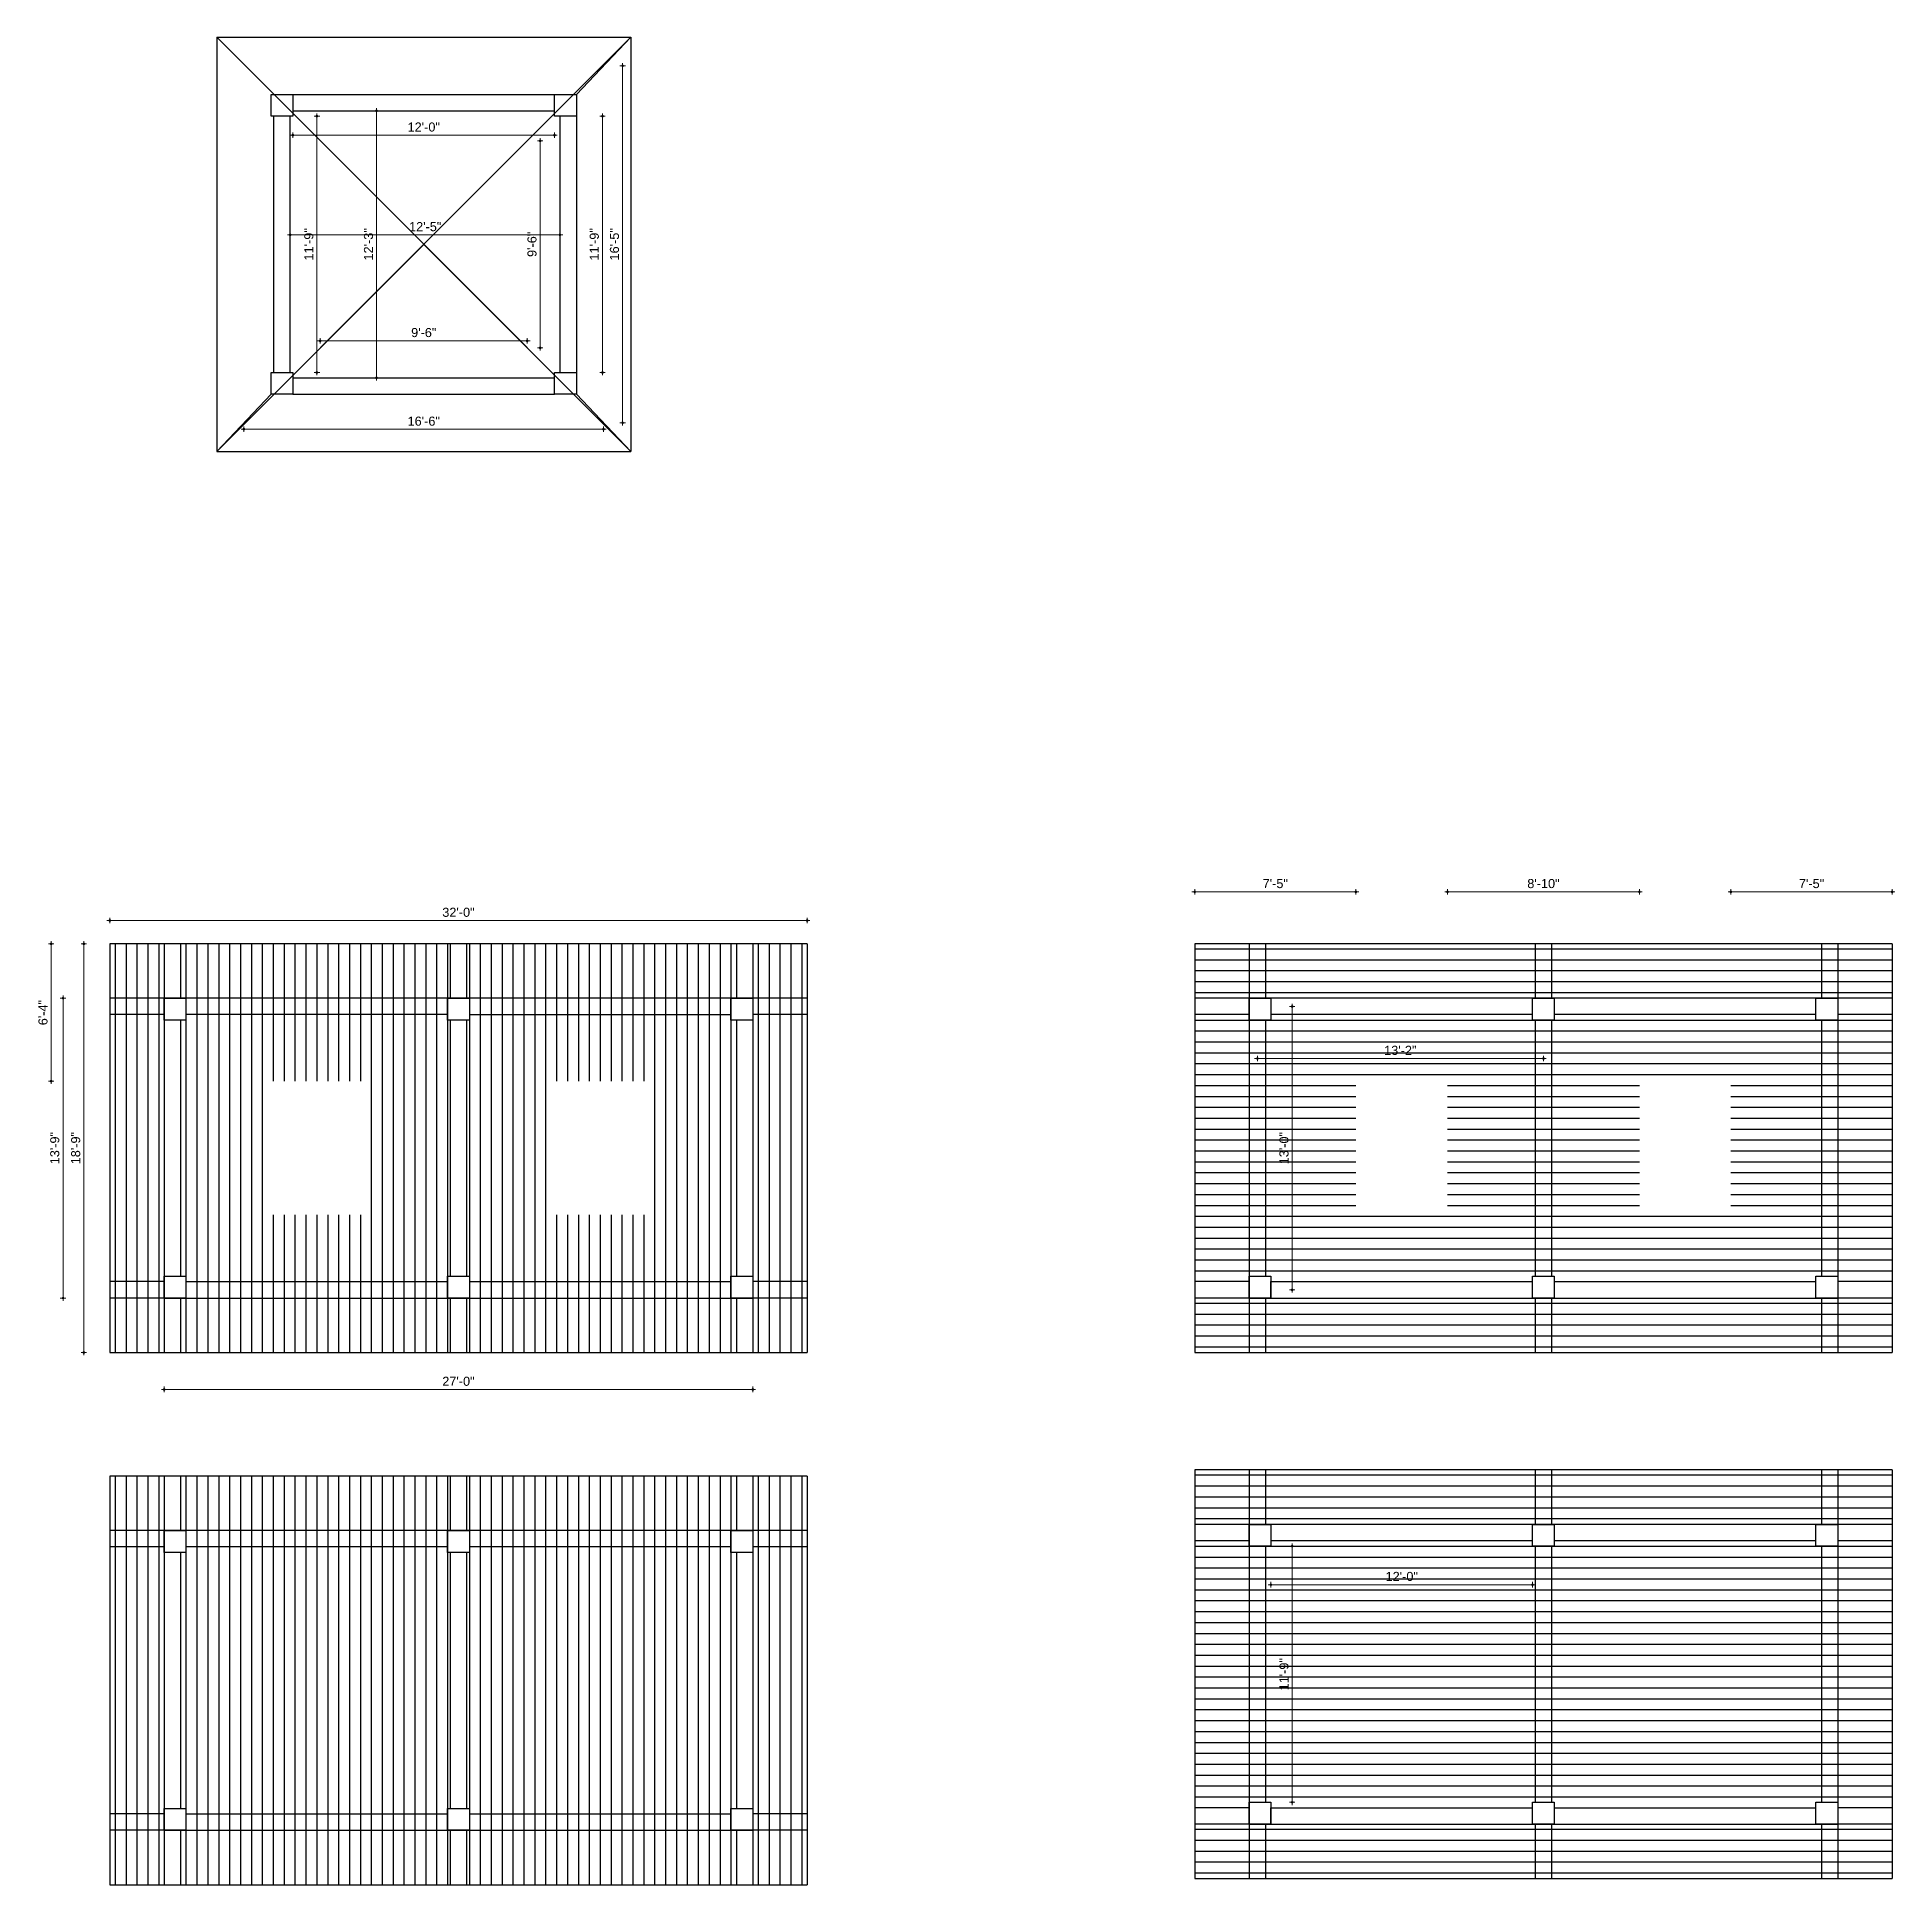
# Model space of a CAD drawing. Header units: inches. Extents: x 6312 to 8628, y -612 to 617.
# Drawn here: x 7606 to 8628, y -430 to 588 of the extents above; entities that cross this region are included whole.
import ezdxf

# ---------------------------------------------------------------- set-up
doc = ezdxf.new("R2010")
doc.units = ezdxf.units.IN
doc.header["$LTSCALE"] = 0.5
doc.header["$MEASUREMENT"] = 0
doc.header["$PDMODE"] = 66
doc.layers.add('hatch', color=9, linetype='Continuous', lineweight=0)
doc.layers.add('Toilet', color=7, linetype='Continuous', lineweight=25)
doc.styles.get("Standard").update_dxf_attribs({"font": 'arial.ttf'})
doc.dimstyles.new('S8', dxfattribs={"dimtxt": 5, "dimasz": 1, "dimexe": 6, "dimexo": 18, "dimgap": 1.9375, "dimtad": 1, "dimdec": 0, "dimzin": 3, "dimdsep": 46, "dimlunit": 4, "dimtxsty": 'Standard', "dimblk": 'dot 2', "dimcen": 12, "dimse1": 1, "dimse2": 1, "dimclrd": 1, "dimclre": 1, "dimclrt": 256, "dimadec": 0, "dimazin": 0, "dimtfac": 0.75, "dimtdec": 0, "dimtix": 1, "dimtmove": 1, "dimatfit": 3, "dimldrblk": 'DOT', "dimfxl": 1, "dimtolj": 1, "dimtzin": 0, "dimlwd": 9, "dimlwe": 9, "dimarcsym": 0})

msp = doc.modelspace()

# ---------------------------------------------------------------- blocks, each defined once
blk = doc.blocks.new('dot1')
at = {"layer": 'hatch'}
h = blk.add_hatch(color=256, dxfattribs=at)
edge = h.paths.add_edge_path()
edge.add_arc((0, 0), 1, 0, 360)
for p, q in [((3, 0), (-3, 0)), ((0, 3), (0, -3))]:
    blk.add_line(p, q, dxfattribs=at)
blk.add_circle((0, 0), 1, dxfattribs=at)
blk = doc.blocks.new('dot 2')
at = {"layer": 'hatch', "xscale": 0.5, "yscale": 0.5, "zscale": 0.5}
blk.add_blockref('dot1', (0, 0), dxfattribs=at)
blk = doc.blocks.new('*D1031')
at = {"layer": 'Defpoints', "color": 0, "transparency": 16777216}
for p in [(7745.1, 473.5), (7893.6, 478.7), (7893.6, 473.5)]:
    blk.add_point(p, dxfattribs=at)
at = {"layer": 'Toilet', "color": 1, "lineweight": 9, "transparency": 16777216}
blk.add_line((7746.1, 478.7), (7892.6, 478.7), dxfattribs=at)
at = {"layer": 'Toilet', "color": 1, "lineweight": 9, "transparency": 16777216, "rotation": 180}
blk.add_blockref('dot 2', (7745.1, 478.7), dxfattribs=at)
at = {"layer": 'Toilet', "color": 1, "lineweight": 9, "transparency": 16777216}
blk.add_blockref('dot 2', (7893.6, 478.7), dxfattribs=at)
at = {"layer": 'Toilet', "transparency": 16777216, "insert": (7819.4, 483.2), "char_height": 5, "attachment_point": 5}
blk.add_mtext('\\A1;12\'-5"', dxfattribs=at)
blk = doc.blocks.new('_Dot')
at = {"color": 0, "linetype": 'ByBlock', "lineweight": -2}
blk.add_line((-0.5, 0), (-1, 0), dxfattribs=at)
at = {"color": 0, "linetype": 'ByBlock', "const_width": 0.5}
blk.add_lwpolyline([(-0.25, 0, 1), (0.25, 0, 1)], format="xyb", close=True, dxfattribs=at)
blk = doc.blocks.new('*D1032')
at = {"layer": 'Defpoints', "color": 0, "transparency": 16777216}
for p in [(7818.6, 547), (7792.6, 400), (7818.6, 400)]:
    blk.add_point(p, dxfattribs=at)
at = {"layer": 'Toilet', "color": 1, "lineweight": 9, "transparency": 16777216}
blk.add_line((7792.6, 546), (7792.6, 401), dxfattribs=at)
for p, rotation in [((7792.6, 547), 90), ((7792.6, 400), 270)]:
    blk.add_blockref('dot 2', p, dxfattribs=dict(at, rotation=rotation))
at = {"layer": 'Toilet', "transparency": 16777216, "insert": (7788.2, 473.5), "char_height": 5, "attachment_point": 5, "rotation": 90}
blk.add_mtext('\\A1;12\'-3"', dxfattribs=at)
blk = doc.blocks.new('*D1033')
at = {"layer": 'Defpoints', "color": 0, "transparency": 16777216}
for p in [(7902.6, 544), (7902.6, 403), (7917, 403)]:
    blk.add_point(p, dxfattribs=at)
at = {"layer": 'Toilet', "color": 1, "lineweight": 9, "transparency": 16777216}
blk.add_line((7917, 543), (7917, 404), dxfattribs=at)
for p, rotation in [((7917, 544), 90), ((7917, 403), 270)]:
    blk.add_blockref('dot 2', p, dxfattribs=dict(at, rotation=rotation))
at = {"layer": 'Toilet', "transparency": 16777216, "insert": (7912.5, 473.5), "char_height": 5, "attachment_point": 5, "rotation": 90}
blk.add_mtext('\\A1;11\'-9"', dxfattribs=at)
blk = doc.blocks.new('*D1037')
at = {"layer": 'Defpoints', "color": 0, "transparency": 16777216}
for p in [(7917.6, 571.8), (7928.1, 571.8), (7917.6, 375.3)]:
    blk.add_point(p, dxfattribs=at)
at = {"layer": 'Toilet', "color": 1, "lineweight": 9, "transparency": 16777216}
blk.add_line((7928.1, 376.3), (7928.1, 570.8), dxfattribs=at)
for p, rotation in [((7928.1, 571.8), 90), ((7928.1, 375.3), 270)]:
    blk.add_blockref('dot 2', p, dxfattribs=dict(at, rotation=rotation))
at = {"layer": 'Toilet', "transparency": 16777216, "insert": (7923.6, 473.5), "char_height": 5, "attachment_point": 5, "rotation": 90}
blk.add_mtext('\\A1;16\'-5"', dxfattribs=at)
blk = doc.blocks.new('*D1038')
at = {"layer": 'Defpoints', "color": 0, "transparency": 16777216}
for p in [(7875.6, 420.4), (7761.6, 416.5), (7875.6, 416.5)]:
    blk.add_point(p, dxfattribs=at)
at = {"layer": 'Toilet', "color": 1, "lineweight": 9, "transparency": 16777216}
blk.add_line((7762.6, 420.4), (7874.6, 420.4), dxfattribs=at)
at = {"layer": 'Toilet', "color": 1, "lineweight": 9, "transparency": 16777216, "rotation": 180}
blk.add_blockref('dot 2', (7761.6, 420.4), dxfattribs=at)
at = {"layer": 'Toilet', "color": 1, "lineweight": 9, "transparency": 16777216}
blk.add_blockref('dot 2', (7875.6, 420.4), dxfattribs=at)
at = {"layer": 'Toilet', "transparency": 16777216, "insert": (7818.6, 424.9), "char_height": 5, "attachment_point": 5}
blk.add_mtext('\\A1;9\'-6"', dxfattribs=at)
blk = doc.blocks.new('*D1039')
at = {"layer": 'Defpoints', "color": 0, "transparency": 16777216}
for p in [(7875.6, 530.5), (7875.6, 416.5), (7882.7, 416.5)]:
    blk.add_point(p, dxfattribs=at)
at = {"layer": 'Toilet', "color": 1, "lineweight": 9, "transparency": 16777216}
blk.add_line((7882.7, 529.5), (7882.7, 417.5), dxfattribs=at)
for p, rotation in [((7882.7, 530.5), 90), ((7882.7, 416.5), 270)]:
    blk.add_blockref('dot 2', p, dxfattribs=dict(at, rotation=rotation))
at = {"layer": 'Toilet', "transparency": 16777216, "insert": (7878.2, 473.5), "char_height": 5, "attachment_point": 5, "rotation": 90}
blk.add_mtext('\\A1;9\'-6"', dxfattribs=at)
blk = doc.blocks.new('*D1080')
at = {"layer": 'Defpoints', "color": 0, "transparency": 16777216}
for p in [(7741.7, 88.5), (7613.5, 12.8), (7741.7, 12.8)]:
    blk.add_point(p, dxfattribs=at)
at = {"layer": 'Toilet', "color": 1, "lineweight": 9, "transparency": 16777216}
blk.add_line((7613.5, 87.5), (7613.5, 13.8), dxfattribs=at)
for p, rotation in [((7613.5, 88.5), 90), ((7613.5, 12.8), 270)]:
    blk.add_blockref('dot 2', p, dxfattribs=dict(at, rotation=rotation))
at = {"layer": 'Toilet', "transparency": 16777216, "insert": (7609, 50.6), "char_height": 5, "attachment_point": 5, "rotation": 90}
blk.add_mtext('\\A1;6\'-4"', dxfattribs=at)
blk = doc.blocks.new('*D1086')
at = {"layer": 'Defpoints', "color": 0, "transparency": 16777216}
for p in [(7645.7, 101.3), (7645.7, 88.5), (8029.7, 88.5)]:
    blk.add_point(p, dxfattribs=at)
at = {"layer": 'Toilet', "color": 1, "lineweight": 9, "transparency": 16777216}
blk.add_line((8028.7, 101.3), (7646.7, 101.3), dxfattribs=at)
at = {"layer": 'Toilet', "color": 1, "lineweight": 9, "transparency": 16777216, "rotation": 180}
blk.add_blockref('dot 2', (7645.7, 101.3), dxfattribs=at)
at = {"layer": 'Toilet', "color": 1, "lineweight": 9, "transparency": 16777216}
blk.add_blockref('dot 2', (8029.7, 101.3), dxfattribs=at)
at = {"layer": 'Toilet', "transparency": 16777216, "insert": (7837.7, 105.8), "char_height": 5, "attachment_point": 5}
blk.add_mtext('\\A1;32\'-0"', dxfattribs=at)
blk = doc.blocks.new('*D1087')
at = {"layer": 'Defpoints', "color": 0, "transparency": 16777216}
for p in [(7645.7, 88.5), (7631.5, -136.5), (7645.7, -136.5)]:
    blk.add_point(p, dxfattribs=at)
at = {"layer": 'Toilet', "color": 1, "lineweight": 9, "transparency": 16777216}
blk.add_line((7631.5, 87.5), (7631.5, -135.5), dxfattribs=at)
for p, rotation in [((7631.5, 88.5), 90), ((7631.5, -136.5), 270)]:
    blk.add_blockref('dot 2', p, dxfattribs=dict(at, rotation=rotation))
at = {"layer": 'Toilet', "transparency": 16777216, "insert": (7627, -24), "char_height": 5, "attachment_point": 5, "rotation": 90}
blk.add_mtext('\\A1;18\'-9"', dxfattribs=at)
blk = doc.blocks.new('*D1088')
at = {"layer": 'Defpoints', "color": 0, "transparency": 16777216}
for p in [(7675.7, 58.5), (7620, -106.5), (7675.7, -106.5)]:
    blk.add_point(p, dxfattribs=at)
at = {"layer": 'Toilet', "color": 1, "lineweight": 9, "transparency": 16777216}
blk.add_line((7620, 57.5), (7620, -105.5), dxfattribs=at)
for p, rotation in [((7620, 58.5), 90), ((7620, -106.5), 270)]:
    blk.add_blockref('dot 2', p, dxfattribs=dict(at, rotation=rotation))
at = {"layer": 'Toilet', "transparency": 16777216, "insert": (7615.5, -24), "char_height": 5, "attachment_point": 5, "rotation": 90}
blk.add_mtext('\\A1;13\'-9"', dxfattribs=at)
blk = doc.blocks.new('*D1078')
at = {"layer": 'Defpoints', "color": 0, "transparency": 16777216}
for p in [(8285, 54), (8285, -102), (8296.7, -102)]:
    blk.add_point(p, dxfattribs=at)
at = {"layer": 'Toilet', "color": 1, "lineweight": 9, "transparency": 16777216}
blk.add_line((8296.7, 53), (8296.7, -101), dxfattribs=at)
for p, rotation in [((8296.7, 54), 90), ((8296.7, -102), 270)]:
    blk.add_blockref('dot 2', p, dxfattribs=dict(at, rotation=rotation))
at = {"layer": 'Toilet', "transparency": 16777216, "insert": (8292.2, -24), "char_height": 5, "attachment_point": 5, "rotation": 90}
blk.add_mtext('\\A1;13\'-0"', dxfattribs=at)
blk = doc.blocks.new('*D1079')
at = {"layer": 'Defpoints', "color": 0, "transparency": 16777216}
for p in [(8277.5, 46.5), (8435, 46.5), (8435, 25.3)]:
    blk.add_point(p, dxfattribs=at)
at = {"layer": 'Toilet', "color": 1, "lineweight": 9, "transparency": 16777216}
blk.add_line((8278.5, 25.3), (8434, 25.3), dxfattribs=at)
at = {"layer": 'Toilet', "color": 1, "lineweight": 9, "transparency": 16777216, "rotation": 180}
blk.add_blockref('dot 2', (8277.5, 25.3), dxfattribs=at)
at = {"layer": 'Toilet', "color": 1, "lineweight": 9, "transparency": 16777216}
blk.add_blockref('dot 2', (8435, 25.3), dxfattribs=at)
at = {"layer": 'Toilet', "transparency": 16777216, "insert": (8356.2, 29.8), "char_height": 5, "attachment_point": 5}
blk.add_mtext('\\A1;13\'-2"', dxfattribs=at)
blk = doc.blocks.new('*D1081')
at = {"layer": 'Defpoints', "color": 0, "transparency": 16777216}
for p in [(8331.8, 117.1), (8243, -43.5), (8331.8, -43.5)]:
    blk.add_point(p, dxfattribs=at)
at = {"layer": 'Toilet', "color": 1, "lineweight": 9, "transparency": 16777216}
blk.add_line((8244, 117.1), (8330.8, 117.1), dxfattribs=at)
at = {"layer": 'Toilet', "color": 1, "lineweight": 9, "transparency": 16777216, "rotation": 180}
blk.add_blockref('dot 2', (8243, 117.1), dxfattribs=at)
at = {"layer": 'Toilet', "color": 1, "lineweight": 9, "transparency": 16777216}
blk.add_blockref('dot 2', (8331.8, 117.1), dxfattribs=at)
at = {"layer": 'Toilet', "transparency": 16777216, "insert": (8287.4, 121.6), "char_height": 5, "attachment_point": 5}
blk.add_mtext('\\A1;7\'-5"', dxfattribs=at)
blk = doc.blocks.new('*D1082')
at = {"layer": 'Defpoints', "color": 0, "transparency": 16777216}
for p in [(8487.8, 117.1), (8382.2, 4.5), (8487.8, 4.5)]:
    blk.add_point(p, dxfattribs=at)
at = {"layer": 'Toilet', "color": 1, "lineweight": 9, "transparency": 16777216}
blk.add_line((8383.2, 117.1), (8486.8, 117.1), dxfattribs=at)
at = {"layer": 'Toilet', "color": 1, "lineweight": 9, "transparency": 16777216, "rotation": 180}
blk.add_blockref('dot 2', (8382.2, 117.1), dxfattribs=at)
at = {"layer": 'Toilet', "color": 1, "lineweight": 9, "transparency": 16777216}
blk.add_blockref('dot 2', (8487.8, 117.1), dxfattribs=at)
at = {"layer": 'Toilet', "transparency": 16777216, "insert": (8435, 121.6), "char_height": 5, "attachment_point": 5}
blk.add_mtext('\\A1;8\'-10"', dxfattribs=at)
blk = doc.blocks.new('*D1083')
at = {"layer": 'Defpoints', "color": 0, "transparency": 16777216}
for p in [(8627, 117.1), (8538.2, 4.5), (8627, 4.5)]:
    blk.add_point(p, dxfattribs=at)
at = {"layer": 'Toilet', "color": 1, "lineweight": 9, "transparency": 16777216}
blk.add_line((8539.2, 117.1), (8626, 117.1), dxfattribs=at)
at = {"layer": 'Toilet', "color": 1, "lineweight": 9, "transparency": 16777216, "rotation": 180}
blk.add_blockref('dot 2', (8538.2, 117.1), dxfattribs=at)
at = {"layer": 'Toilet', "color": 1, "lineweight": 9, "transparency": 16777216}
blk.add_blockref('dot 2', (8627, 117.1), dxfattribs=at)
at = {"layer": 'Toilet', "transparency": 16777216, "insert": (8582.6, 121.6), "char_height": 5, "attachment_point": 5}
blk.add_mtext('\\A1;7\'-5"', dxfattribs=at)
blk = doc.blocks.new('*D1084')
at = {"layer": 'Defpoints', "color": 0, "transparency": 16777216}
for p in [(8282, -243.1), (8282, -384.1), (8296.7, -384.1)]:
    blk.add_point(p, dxfattribs=at)
at = {"layer": 'Toilet', "color": 1, "lineweight": 9, "transparency": 16777216}
blk.add_line((8296.7, -244.1), (8296.7, -383.1), dxfattribs=at)
for p, rotation in [((8296.7, -243.1), 90), ((8296.7, -384.1), 270)]:
    blk.add_blockref('dot 2', p, dxfattribs=dict(at, rotation=rotation))
at = {"layer": 'Toilet', "transparency": 16777216, "insert": (8292.2, -313.6), "char_height": 5, "attachment_point": 5, "rotation": 90}
blk.add_mtext('\\A1;11\'-9"', dxfattribs=at)
blk = doc.blocks.new('*D1085')
at = {"layer": 'Defpoints', "color": 0, "transparency": 16777216}
for p in [(8285, -240.1), (8429, -240.1), (8429, -264.3)]:
    blk.add_point(p, dxfattribs=at)
at = {"layer": 'Toilet', "color": 1, "lineweight": 9, "transparency": 16777216}
blk.add_line((8286, -264.3), (8428, -264.3), dxfattribs=at)
at = {"layer": 'Toilet', "color": 1, "lineweight": 9, "transparency": 16777216, "rotation": 180}
blk.add_blockref('dot 2', (8285, -264.3), dxfattribs=at)
at = {"layer": 'Toilet', "color": 1, "lineweight": 9, "transparency": 16777216}
blk.add_blockref('dot 2', (8429, -264.3), dxfattribs=at)
at = {"layer": 'Toilet', "transparency": 16777216, "insert": (8357, -259.8), "char_height": 5, "attachment_point": 5}
blk.add_mtext('\\A1;12\'-0"', dxfattribs=at)

# ---------------------------------------------------------------- dimensions: what is measured, and where the dimension line sits
at = {"layer": 'Toilet'}
for base, p1, p2, picture, middle in [((7928.0501295, 571.7865849), (7917.6061854, 375.2865849), (7917.6061854, 571.7865849), '*D1037', (7923.5597645, 473.5365849)), ((7792.6, 400), (7818.6, 547), (7818.6, 400), '*D1032', (7788.2, 473.5)), ((7917, 403), (7902.6, 544), (7902.6, 403), '*D1033', (7912.5, 473.5)), ((7882.7, 416.5), (7875.6, 530.5), (7875.6, 416.5), '*D1039', (7878.2, 473.5)), ((7613.5, 12.8), (7741.7, 88.5), (7741.7, 12.8), '*D1080', (7609, 50.6)), ((7631.5, -136.5), (7645.7, 88.5), (7645.7, -136.5), '*D1087', (7627, -24)), ((7620, -106.5), (7675.7, 58.5), (7675.7, -106.5), '*D1088', (7615.5, -24)), ((8296.7, -102), (8285, 54), (8285, -102), '*D1078', (8292.2, -24)), ((8296.7, -384.1), (8282, -243.1), (8282, -384.1), '*D1084', (8292.2, -313.6))]:
    dim = msp.add_linear_dim(base=base, p1=p1, p2=p2, angle=90, dimstyle='S8', override={"dimfxl": 2, "dimfxlon": 1, "dimarcsym": 1}, dxfattribs=at)
    dim.commit()
    dim.dimension.update_dxf_attribs({"geometry": picture, "text_midpoint": middle})
for base, p1, p2 in [((7890.6, 533.6), (7746.6, 547), (7890.6, 547)), ((7917.6, 371.7), (7719.6, 375.3), (7917.6, 375.3)), ((7999.7, -156.8), (7675.7, -106.5), (7999.7, -106.5))]:
    msp.add_linear_dim(base=base, p1=p1, p2=p2, dimstyle='S8', override={"dimfxl": 2, "dimfxlon": 1, "dimarcsym": 1}, dxfattribs=at).render()
msp.add_linear_dim(base=(7759.8, 544), p1=(7745.1, 403), p2=(7745.1, 544), angle=90, dimstyle='S8', override={"dimfxl": 2, "dimfxlon": 1, "dimarcsym": 1}, dxfattribs=at).render()
for base, p1, p2, picture, middle in [((7893.6061854, 478.664392), (7745.1061854, 473.5365849), (7893.6061854, 473.5365849), '*D1031', (7819.3561854, 483.1547569)), ((7875.6, 420.4), (7761.6, 416.5), (7875.6, 416.5), '*D1038', (7818.6, 424.9)), ((8331.8, 117.1), (8243, -43.5), (8331.8, -43.5), '*D1081', (8287.4, 121.6)), ((8487.8, 117.1), (8382.2, 4.5), (8487.8, 4.5), '*D1082', (8435, 121.6)), ((8627, 117.1), (8538.2, 4.5), (8627, 4.5), '*D1083', (8582.6, 121.6)), ((7645.7, 101.3), (8029.7, 88.5), (7645.7, 88.5), '*D1086', (7837.7, 105.8)), ((8434.9608901, 25.3275268), (8277.4608901, 46.47868), (8434.9608901, 46.47868), '*D1079', (8356.2108901, 29.8195971)), ((8429, -264.3), (8285, -240.1), (8429, -240.1), '*D1085', (8357, -259.8))]:
    dim = msp.add_linear_dim(base=base, p1=p1, p2=p2, dimstyle='S8', override={"dimfxl": 2, "dimfxlon": 1, "dimarcsym": 1}, dxfattribs=at)
    dim.commit()
    dim.dimension.update_dxf_attribs({"geometry": picture, "text_midpoint": middle})

# ---------------------------------------------------------------- linework, layer by layer
at = {"layer": 'Toilet'}
for p, q in [((7704.6, 587.5), (7932.6, 587.5)), ((7704.6, 587.5), (7704.6, 359.5)), ((7932.6, 587.5), (7704.6, 359.5)), ((7932.6, 359.5), (7704.6, 587.5)), ((7818.6, 473.5), (7932.6, 587.5)), ((7902.6, 556), (7932.6, 587.5)), ((7932.6, 587.5), (7932.6, 359.5)), ((7746.6, 556), (7890.6, 556)), ((7736.1, 403), (7736.1, 544)), ((7745.1, 403), (7745.1, 544)), ((7746.6, 547), (7890.6, 547)), ((7893.6, 544), (7893.6, 403)), ((7902.6, 544), (7902.6, 403)), ((7818.6, 473.5), (7704.6, 359.5)), ((7932.6, 359.5), (7818.6, 473.5)), ((7746.6, 400), (7890.6, 400)), ((7734.6, 391), (7704.6, 359.5)), ((7746.6, 391), (7890.6, 391)), ((7902.6, 391), (7932.6, 359.5)), ((7704.6, 359.5), (7932.6, 359.5)), ((7704.6, 359.5), (7932.6, 359.5)), ((7645.7, 88.5), (7645.7, -136.5)), ((8029.7, 88.5), (7645.7, 88.5)), ((7648.7, 88.5), (7648.7, -136.5)), ((7654.7, 88.5), (7654.7, -136.5)), ((7660.7, 88.5), (7660.7, -136.5)), ((7666.7, 88.5), (7666.7, -136.5)), ((7672.7, 88.5), (7672.7, -136.5)), ((7675.7, 88.5), (7675.7, 58.5)), ((7684.7, 88.5), (7684.7, 58.5)), ((7687.7, 88.5), (7687.7, -136.5)), ((7693.7, 88.5), (7693.7, -136.5)), ((7699.7, 88.5), (7699.7, -136.5)), ((7705.7, 88.5), (7705.7, -136.5)), ((7711.7, 88.5), (7711.7, -136.5)), ((7717.7, 88.5), (7717.7, -136.5)), ((7723.7, 88.5), (7723.7, -136.5)), ((7729.7, 88.5), (7729.7, -136.5)), ((7735.7, 88.5), (7735.7, 12.8)), ((7741.7, 88.5), (7741.7, 12.8)), ((7747.7, 88.5), (7747.7, 12.8)), ((7753.7, 88.5), (7753.7, 12.8)), ((7759.7, 88.5), (7759.7, 12.8)), ((7765.7, 88.5), (7765.7, 12.8)), ((7771.7, 88.5), (7771.7, 12.8)), ((7777.7, 88.5), (7777.7, 12.8)), ((7783.7, 88.5), (7783.7, 12.8)), ((7789.7, 88.5), (7789.7, -136.5)), ((7795.7, 88.5), (7795.7, -136.5)), ((7801.7, 88.5), (7801.7, -136.5)), ((7807.7, 88.5), (7807.7, -136.5)), ((7813.7, 88.5), (7813.7, -136.5)), ((7819.7, 88.5), (7819.7, -136.5)), ((7825.7, 88.5), (7825.7, -136.5)), ((7831.7, 88.5), (7831.7, -136.5)), ((7833.2, 88.5), (7833.2, 58.5)), ((7842.2, 88.5), (7842.2, 58.5)), ((7843.7, 88.5), (7843.7, -136.5)), ((7849.7, 88.5), (7849.7, -136.5)), ((7855.7, 88.5), (7855.7, -136.5)), ((7861.7, 88.5), (7861.7, -136.5)), ((7867.7, 88.5), (7867.7, -136.5)), ((7873.7, 88.5), (7873.7, -136.5)), ((7879.7, 88.5), (7879.7, -136.5)), ((7885.7, 88.5), (7885.7, -136.5)), ((7891.7, 88.5), (7891.7, 12.8)), ((7897.7, 88.5), (7897.7, 12.8)), ((7903.7, 88.5), (7903.7, 12.8)), ((7909.7, 88.5), (7909.7, 12.8)), ((7915.7, 88.5), (7915.7, 12.8)), ((7921.7, 88.5), (7921.7, 12.8)), ((7927.7, 88.5), (7927.7, 12.8)), ((7933.7, 88.5), (7933.7, 12.8)), ((7939.7, 88.5), (7939.7, 12.8)), ((7945.7, 88.5), (7945.7, -136.5)), ((7951.7, 88.5), (7951.7, -136.5)), ((7957.7, 88.5), (7957.7, -136.5)), ((7963.7, 88.5), (7963.7, -136.5)), ((7969.7, 88.5), (7969.7, -136.5)), ((7975.7, 88.5), (7975.7, -136.5)), ((7981.7, 88.5), (7981.7, -136.5)), ((7987.7, 88.5), (7987.7, -136.5)), ((7990.7, 88.5), (7990.7, 58.5)), ((7999.7, 88.5), (7999.7, 58.5)), ((8002.7, 88.5), (8002.7, -136.5)), ((8008.7, 88.5), (8008.7, -136.5)), ((8014.7, 88.5), (8014.7, -136.5)), ((8020.7, 88.5), (8020.7, -136.5)), ((8026.7, 88.5), (8026.7, -136.5)), ((8029.7, 88.5), (8029.7, -136.5)), ((8627, 88.5), (8243, 88.5)), ((8243, 88.5), (8243, -136.5)), ((8627, 85.5), (8243, 85.5)), ((8273, 88.5), (8273, 58.5)), ((8282, 88.5), (8282, 58.5)), ((8430.5, 88.5), (8430.5, 58.5)), ((8439.5, 88.5), (8439.5, 58.5)), ((8588, 88.5), (8588, 58.5)), ((8597, 88.5), (8597, 58.5)), ((8627, 88.5), (8627, -136.5)), ((8627, 79.5), (8243, 79.5)), ((8627, 73.5), (8243, 73.5)), ((8627, 67.5), (8243, 67.5)), ((8627, 61.5), (8243, 61.5)), ((7675.7, 58.5), (7645.7, 58.5)), ((7999.7, 58.5), (7675.7, 58.5)), ((7675.7, 58.5), (7675.7, -106.5)), ((7999.7, 58.5), (7999.7, -106.5)), ((8029.7, 58.5), (7999.7, 58.5)), ((8273, 58.5), (8243, 58.5)), ((8597, 58.5), (8273, 58.5)), ((8273, 58.5), (8273, -106.5)), ((8285, 58.5), (8285, 49.5)), ((8597, 58.5), (8597, -106.5)), ((8627, 58.5), (8597, 58.5)), ((7675.7, 49.5), (7645.7, 49.5)), ((7684.7, 46.5), (7684.7, -94.5)), ((7831.7, 49.5), (7687.7, 49.5)), ((7833.2, 46.5), (7833.2, -94.5)), ((7842.2, 46.5), (7842.2, -94.5)), ((7843.7, 49.5), (7987.7, 49.5)), ((7990.7, 46.5), (7990.7, -94.5)), ((8029.7, 49.5), (7999.7, 49.5)), ((8273, 49.5), (8243, 49.5)), ((8243, 46.5), (8627, 46.5)), ((8282, 46.5), (8273, 46.5)), ((8282, 46.5), (8282, -94.5)), ((8429, 49.5), (8285, 49.5)), ((8430.5, 46.5), (8430.5, -94.5)), ((8439.5, 46.5), (8430.5, 46.5)), ((8439.5, 46.5), (8439.5, -94.5)), ((8585, 49.5), (8441, 49.5)), ((8588, 46.5), (8588, -94.5)), ((8597, 46.5), (8588, 46.5)), ((8627, 49.5), (8597, 49.5)), ((8243, 40.5), (8627, 40.5)), ((8243, 34.5), (8627, 34.5)), ((8243, 28.5), (8627, 28.5)), ((8243, 22.5), (8627, 22.5)), ((8243, 16.5), (8627, 16.5)), ((8243, 10.5), (8331.8, 10.5)), ((8382.2, 10.5), (8487.8, 10.5)), ((8538.2, 10.5), (8627, 10.5)), ((8243, 4.5), (8331.8, 4.5)), ((8382.2, 4.5), (8487.8, 4.5)), ((8538.2, 4.5), (8627, 4.5)), ((8243, -1.5), (8331.8, -1.5)), ((8243, -7.5), (8331.8, -7.5)), ((8382.2, -1.5), (8487.8, -1.5)), ((8382.2, -7.5), (8487.8, -7.5)), ((8538.2, -1.5), (8627, -1.5)), ((8538.2, -7.5), (8627, -7.5)), ((8243, -13.5), (8331.8, -13.5)), ((8243, -19.5), (8331.8, -19.5)), ((8382.2, -13.5), (8487.8, -13.5)), ((8382.2, -19.5), (8487.8, -19.5)), ((8538.2, -13.5), (8627, -13.5)), ((8538.2, -19.5), (8627, -19.5)), ((8243, -25.5), (8331.8, -25.5)), ((8382.2, -25.5), (8487.8, -25.5)), ((8538.2, -25.5), (8627, -25.5)), ((8243, -31.5), (8331.8, -31.5)), ((8243, -37.5), (8331.8, -37.5)), ((8382.2, -31.5), (8487.8, -31.5)), ((8382.2, -37.5), (8487.8, -37.5)), ((8538.2, -31.5), (8627, -31.5)), ((8538.2, -37.5), (8627, -37.5)), ((8243, -43.5), (8331.8, -43.5)), ((8243, -49.5), (8331.8, -49.5)), ((8382.2, -43.5), (8487.8, -43.5)), ((8382.2, -49.5), (8487.8, -49.5)), ((8538.2, -43.5), (8627, -43.5)), ((8538.2, -49.5), (8627, -49.5)), ((7735.7, -60.8), (7735.7, -136.5)), ((7741.7, -60.8), (7741.7, -136.5)), ((7747.7, -60.8), (7747.7, -136.5)), ((7753.7, -60.8), (7753.7, -136.5)), ((7759.7, -60.8), (7759.7, -136.5)), ((7765.7, -60.8), (7765.7, -136.5)), ((7771.7, -60.8), (7771.7, -136.5)), ((7777.7, -60.8), (7777.7, -136.5)), ((7783.7, -60.8), (7783.7, -136.5)), ((7891.7, -60.8), (7891.7, -136.5)), ((7897.7, -60.8), (7897.7, -136.5)), ((7903.7, -60.8), (7903.7, -136.5)), ((7909.7, -60.8), (7909.7, -136.5)), ((7915.7, -60.8), (7915.7, -136.5)), ((7921.7, -60.8), (7921.7, -136.5)), ((7927.7, -60.8), (7927.7, -136.5)), ((7933.7, -60.8), (7933.7, -136.5)), ((7939.7, -60.8), (7939.7, -136.5)), ((8243, -55.5), (8331.8, -55.5)), ((8382.2, -55.5), (8487.8, -55.5)), ((8538.2, -55.5), (8627, -55.5)), ((8243, -61.5), (8627, -61.5)), ((8243, -67.5), (8627, -67.5)), ((8243, -73.5), (8627, -73.5)), ((8243, -79.5), (8627, -79.5)), ((8243, -85.5), (8627, -85.5)), ((8243, -91.5), (8627, -91.5)), ((7675.7, -97.5), (7645.7, -97.5)), ((7687.7, -97.5), (7831.7, -97.5)), ((7843.7, -97.5), (7987.7, -97.5)), ((8029.7, -97.5), (7999.7, -97.5)), ((8273, -97.5), (8243, -97.5)), ((8285, -97.5), (8429, -97.5)), ((8285, -106.5), (8285, -97.5)), ((8441, -97.5), (8585, -97.5)), ((8627, -97.5), (8597, -97.5)), ((7675.7, -106.5), (7645.7, -106.5)), ((7675.7, -106.5), (7999.7, -106.5)), ((7675.7, -106.5), (7675.7, -136.5)), ((7684.7, -106.5), (7684.7, -136.5)), ((7833.2, -106.5), (7833.2, -136.5)), ((7842.2, -106.5), (7842.2, -136.5)), ((7990.7, -106.5), (7990.7, -136.5)), ((8029.7, -106.5), (7999.7, -106.5)), ((7999.7, -106.5), (7999.7, -136.5)), ((8273, -106.5), (8243, -106.5)), ((8627, -109.5), (8243, -109.5)), ((8273, -106.5), (8597, -106.5)), ((8273, -106.5), (8273, -136.5)), ((8282, -106.5), (8282, -136.5)), ((8430.5, -106.5), (8430.5, -136.5)), ((8439.5, -106.5), (8439.5, -136.5)), ((8588, -106.5), (8588, -136.5)), ((8627, -106.5), (8597, -106.5)), ((8597, -106.5), (8597, -136.5)), ((8627, -115.5), (8243, -115.5)), ((8627, -121.5), (8243, -121.5)), ((8627, -127.5), (8243, -127.5)), ((7645.7, -136.5), (8029.7, -136.5)), ((8627, -133.5), (8243, -133.5)), ((8243, -136.5), (8627, -136.5)), ((8029.7, -204.5), (7645.7, -204.5)), ((7645.7, -204.5), (7645.7, -429.5)), ((7648.7, -204.5), (7648.7, -429.5)), ((7654.7, -204.5), (7654.7, -429.5)), ((7660.7, -204.5), (7660.7, -429.5)), ((7666.7, -204.5), (7666.7, -429.5)), ((7672.7, -204.5), (7672.7, -429.5)), ((7675.7, -204.5), (7675.7, -234.5)), ((7684.7, -204.5), (7684.7, -234.5)), ((7687.7, -204.5), (7687.7, -429.5)), ((7693.7, -204.5), (7693.7, -429.5)), ((7699.7, -204.5), (7699.7, -429.5)), ((7705.7, -204.5), (7705.7, -429.5)), ((7711.7, -204.5), (7711.7, -429.5)), ((7717.7, -204.5), (7717.7, -429.5)), ((7723.7, -204.5), (7723.7, -429.5)), ((7729.7, -204.5), (7729.7, -429.5)), ((7735.7, -204.5), (7735.7, -429.5)), ((7741.7, -204.5), (7741.7, -429.5)), ((7747.7, -204.5), (7747.7, -429.5)), ((7753.7, -204.5), (7753.7, -429.5)), ((7759.7, -204.5), (7759.7, -429.5)), ((7765.7, -204.5), (7765.7, -429.5)), ((7771.7, -204.5), (7771.7, -429.5)), ((7777.7, -204.5), (7777.7, -429.5)), ((7783.7, -204.5), (7783.7, -429.5)), ((7789.7, -204.5), (7789.7, -429.5)), ((7795.7, -204.5), (7795.7, -429.5)), ((7801.7, -204.5), (7801.7, -429.5)), ((7807.7, -204.5), (7807.7, -429.5)), ((7813.7, -204.5), (7813.7, -429.5)), ((7819.7, -204.5), (7819.7, -429.5)), ((7825.7, -204.5), (7825.7, -429.5)), ((7831.7, -204.5), (7831.7, -429.5)), ((7833.2, -204.5), (7833.2, -234.5)), ((7842.2, -204.5), (7842.2, -234.5)), ((7843.7, -204.5), (7843.7, -429.5)), ((7849.7, -204.5), (7849.7, -429.5)), ((7855.7, -204.5), (7855.7, -429.5)), ((7861.7, -204.5), (7861.7, -429.5)), ((7867.7, -204.5), (7867.7, -429.5)), ((7873.7, -204.5), (7873.7, -429.5)), ((7879.7, -204.5), (7879.7, -429.5)), ((7885.7, -204.5), (7885.7, -429.5)), ((7891.7, -204.5), (7891.7, -429.5)), ((7897.7, -204.5), (7897.7, -429.5)), ((7903.7, -204.5), (7903.7, -429.5)), ((7909.7, -204.5), (7909.7, -429.5)), ((7915.7, -204.5), (7915.7, -429.5)), ((7921.7, -204.5), (7921.7, -429.5)), ((7927.7, -204.5), (7927.7, -429.5)), ((7933.7, -204.5), (7933.7, -429.5)), ((7939.7, -204.5), (7939.7, -429.5)), ((7945.7, -204.5), (7945.7, -429.5)), ((7951.7, -204.5), (7951.7, -429.5)), ((7957.7, -204.5), (7957.7, -429.5)), ((7963.7, -204.5), (7963.7, -429.5)), ((7969.7, -204.5), (7969.7, -429.5)), ((7975.7, -204.5), (7975.7, -429.5)), ((7981.7, -204.5), (7981.7, -429.5)), ((7987.7, -204.5), (7987.7, -429.5)), ((7990.7, -204.5), (7990.7, -234.5)), ((7999.7, -204.5), (7999.7, -234.5)), ((8002.7, -204.5), (8002.7, -429.5)), ((8008.7, -204.5), (8008.7, -429.5)), ((8014.7, -204.5), (8014.7, -429.5)), ((8020.7, -204.5), (8020.7, -429.5)), ((8026.7, -204.5), (8026.7, -429.5)), ((8029.7, -204.5), (8029.7, -429.5)), ((8627, -201.1), (8243, -201.1)), ((8243, -201.1), (8243, -426.1)), ((8627, -204.1), (8243, -204.1)), ((8273, -201.1), (8273, -231.1)), ((8282, -201.1), (8282, -231.1)), ((8430.5, -201.1), (8430.5, -231.1)), ((8439.5, -201.1), (8439.5, -231.1)), ((8588, -201.1), (8588, -231.1)), ((8597, -201.1), (8597, -231.1)), ((8627, -201.1), (8627, -426.1)), ((8627, -210.1), (8243, -210.1)), ((8627, -216.1), (8243, -216.1)), ((8627, -222.1), (8243, -222.1)), ((7675.7, -234.5), (7645.7, -234.5)), ((7999.7, -234.5), (7675.7, -234.5)), ((7675.7, -234.5), (7675.7, -399.5)), ((7999.7, -234.5), (7999.7, -399.5)), ((8029.7, -234.5), (7999.7, -234.5)), ((8627, -228.1), (8243, -228.1)), ((8273, -231.1), (8243, -231.1)), ((8597, -231.1), (8273, -231.1)), ((8273, -231.1), (8273, -396.1)), ((8285, -231.1), (8285, -240.1)), ((8597, -231.1), (8597, -396.1)), ((8627, -231.1), (8597, -231.1)), ((7675.7, -243.5), (7645.7, -243.5)), ((7831.7, -243.5), (7687.7, -243.5)), ((7987.7, -243.5), (7843.7, -243.5)), ((8029.7, -243.5), (7999.7, -243.5)), ((8273, -240.1), (8243, -240.1)), ((8243, -243.1), (8627, -243.1)), ((8282, -243.1), (8273, -243.1)), ((8282, -243.1), (8282, -384.1)), ((8429, -240.1), (8285, -240.1)), ((8430.5, -243.1), (8430.5, -384.1)), ((8439.5, -243.1), (8430.5, -243.1)), ((8439.5, -243.1), (8439.5, -384.1)), ((8585, -240.1), (8441, -240.1)), ((8588, -243.1), (8588, -384.1)), ((8597, -243.1), (8588, -243.1)), ((8627, -240.1), (8597, -240.1)), ((7684.7, -246.5), (7684.7, -387.5)), ((7833.2, -246.5), (7833.2, -387.5)), ((7842.2, -246.5), (7842.2, -387.5)), ((7990.7, -246.5), (7990.7, -387.5)), ((8243, -249.1), (8627, -249.1)), ((8243, -255.1), (8627, -255.1)), ((8243, -261.1), (8627, -261.1)), ((8243, -267.1), (8627, -267.1)), ((8243, -273.1), (8627, -273.1)), ((8243, -279.1), (8627, -279.1)), ((8243, -285.1), (8627, -285.1)), ((8243, -291.1), (8627, -291.1)), ((8243, -297.1), (8627, -297.1)), ((8243, -303.1), (8627, -303.1)), ((8243, -309.1), (8627, -309.1)), ((8243, -315.1), (8627, -315.1)), ((8243, -321.1), (8627, -321.1)), ((8243, -327.1), (8627, -327.1)), ((8243, -333.1), (8627, -333.1)), ((8243, -339.1), (8627, -339.1)), ((8243, -345.1), (8627, -345.1)), ((8243, -351.1), (8627, -351.1)), ((8243, -357.1), (8627, -357.1)), ((8243, -363.1), (8627, -363.1)), ((8243, -369.1), (8627, -369.1)), ((8243, -375.1), (8627, -375.1)), ((8243, -381.1), (8627, -381.1)), ((8273, -387.1), (8243, -387.1)), ((8285, -387.1), (8429, -387.1)), ((8285, -396.1), (8285, -387.1)), ((8441, -387.1), (8585, -387.1)), ((8627, -387.1), (8597, -387.1)), ((7675.7, -390.5), (7645.7, -390.5)), ((7687.7, -390.5), (7831.7, -390.5)), ((7843.7, -390.5), (7987.7, -390.5)), ((8029.7, -390.5), (7999.7, -390.5)), ((8273, -396.1), (8243, -396.1)), ((8273, -396.1), (8597, -396.1)), ((8273, -396.1), (8273, -426.1)), ((8282, -396.1), (8282, -426.1)), ((8430.5, -396.1), (8430.5, -426.1)), ((8439.5, -396.1), (8439.5, -426.1)), ((8588, -396.1), (8588, -426.1)), ((8627, -396.1), (8597, -396.1)), ((8597, -396.1), (8597, -426.1)), ((7675.7, -399.5), (7645.7, -399.5)), ((7675.7, -399.5), (7999.7, -399.5)), ((7675.7, -399.5), (7675.7, -429.5)), ((7684.7, -399.5), (7684.7, -429.5)), ((7833.2, -399.5), (7833.2, -429.5)), ((7842.2, -399.5), (7842.2, -429.5)), ((7990.7, -399.5), (7990.7, -429.5)), ((8029.7, -399.5), (7999.7, -399.5)), ((7999.7, -399.5), (7999.7, -429.5)), ((8627, -399.1), (8243, -399.1)), ((8627, -405.1), (8243, -405.1)), ((8627, -411.1), (8243, -411.1)), ((8627, -417.1), (8243, -417.1)), ((7645.7, -429.5), (8029.7, -429.5)), ((8627, -423.1), (8243, -423.1)), ((8243, -426.1), (8627, -426.1))]:
    msp.add_line(p, q, dxfattribs=at)
for points in [[(7734.6, 556), (7746.6, 556), (7746.6, 544), (7734.6, 544)], [(7890.6, 556), (7902.6, 556), (7902.6, 544), (7890.6, 544)], [(7734.6, 403), (7746.6, 403), (7746.6, 391), (7734.6, 391)], [(7890.6, 403), (7902.6, 403), (7902.6, 391), (7890.6, 391)], [(7675.7, 58.5), (7687.7, 58.5), (7687.7, 46.5), (7675.7, 46.5)], [(7831.7, 58.5), (7843.7, 58.5), (7843.7, 46.5), (7831.7, 46.5)], [(7987.7, 58.5), (7999.7, 58.5), (7999.7, 46.5), (7987.7, 46.5)], [(8273, 58.5), (8285, 58.5), (8285, 46.5), (8273, 46.5)], [(8429, 58.5), (8441, 58.5), (8441, 46.5), (8429, 46.5)], [(8585, 58.5), (8597, 58.5), (8597, 46.5), (8585, 46.5)], [(7675.7, -94.5), (7687.7, -94.5), (7687.7, -106.5), (7675.7, -106.5)], [(7831.7, -94.5), (7843.7, -94.5), (7843.7, -106.5), (7831.7, -106.5)], [(7987.7, -94.5), (7999.7, -94.5), (7999.7, -106.5), (7987.7, -106.5)], [(8273, -94.5), (8285, -94.5), (8285, -106.5), (8273, -106.5)], [(8429, -94.5), (8441, -94.5), (8441, -106.5), (8429, -106.5)], [(8585, -94.5), (8597, -94.5), (8597, -106.5), (8585, -106.5)], [(7675.7, -234.5), (7687.7, -234.5), (7687.7, -246.5), (7675.7, -246.5)], [(7831.7, -234.5), (7843.7, -234.5), (7843.7, -246.5), (7831.7, -246.5)], [(7987.7, -234.5), (7999.7, -234.5), (7999.7, -246.5), (7987.7, -246.5)], [(8273, -231.1), (8285, -231.1), (8285, -243.1), (8273, -243.1)], [(8429, -231.1), (8441, -231.1), (8441, -243.1), (8429, -243.1)], [(8585, -231.1), (8597, -231.1), (8597, -243.1), (8585, -243.1)], [(7675.7, -387.5), (7687.7, -387.5), (7687.7, -399.5), (7675.7, -399.5)], [(7831.7, -387.5), (7843.7, -387.5), (7843.7, -399.5), (7831.7, -399.5)], [(7987.7, -387.5), (7999.7, -387.5), (7999.7, -399.5), (7987.7, -399.5)], [(8273, -384.1), (8285, -384.1), (8285, -396.1), (8273, -396.1)], [(8429, -384.1), (8441, -384.1), (8441, -396.1), (8429, -396.1)], [(8585, -384.1), (8597, -384.1), (8597, -396.1), (8585, -396.1)]]:
    msp.add_lwpolyline(points, close=True, dxfattribs=at)

msp.set_redraw_order([(e.dxf.handle, doc.entitydb.next_handle()) for e in msp.query("TEXT MTEXT ATTDEF DIMENSION ARC_DIMENSION")])  # texts and dimensions are drawn at this point

doc.saveas('drawing.dxf')
